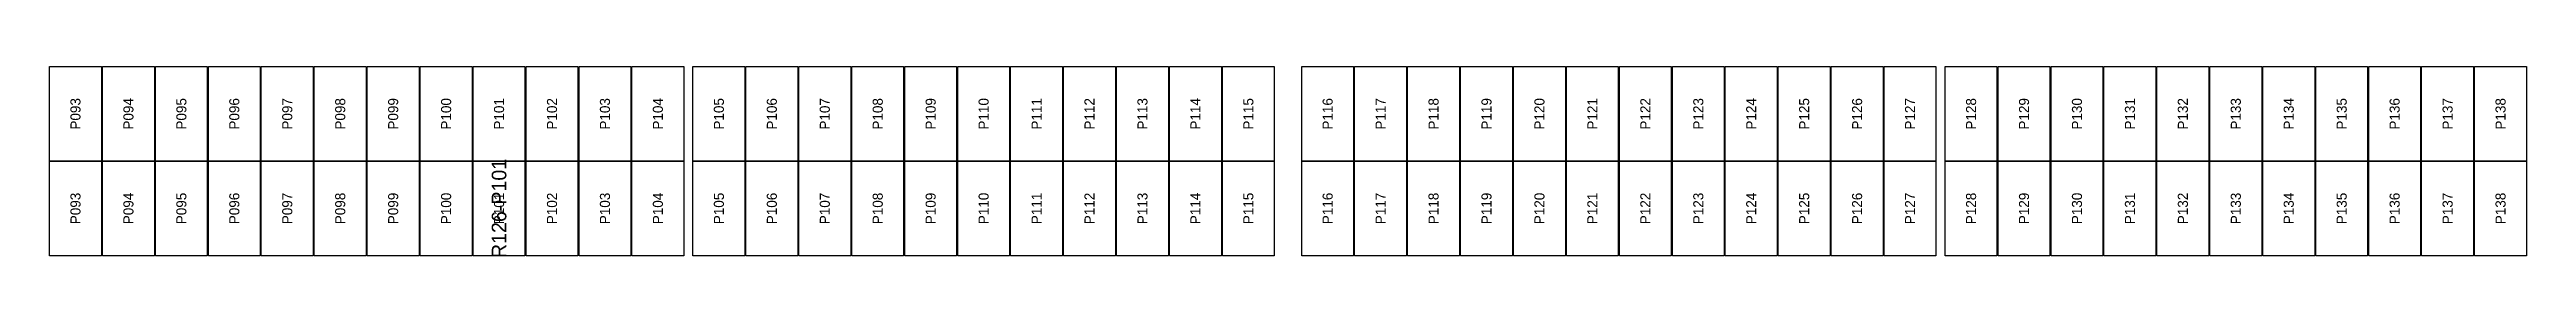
# Model space of a CAD drawing. Extents: x 296295 to 296770, y 651564 to 652121.
# Drawn here: x 296678.1 to 296732.3, y 651612.9 to 651617 of the extents above; entities that cross this region are included whole.
import ezdxf
from ezdxf.enums import TextEntityAlignment as Align

# ---------------------------------------------------------------- set-up
doc = ezdxf.new("R2010")
doc.units = 0

msp = doc.modelspace()

# ---------------------------------------------------------------- texts
at = {"layer": 'DEFECT_LABELS'}
msp.add_text('R126-P101', height=0.32, rotation=90, dxfattribs=at).set_placement((296687.962, 651613.904), align=Align.MIDDLE_CENTER)
at = {"layer": 'PANEL_POSITION'}
for s, p in [('P093', (296678.698, 651615.967)), ('P094', (296679.856, 651615.967)), ('P095', (296681.014, 651615.967)), ('P096', (296682.172, 651615.967)), ('P097', (296683.33, 651615.967)), ('P098', (296684.488, 651615.967)), ('P099', (296685.646, 651615.967)), ('P100', (296686.804, 651615.967)), ('P101', (296687.962, 651615.967)), ('P102', (296689.12, 651615.967)), ('P103', (296690.278, 651615.967)), ('P104', (296691.436, 651615.967)), ('P105', (296692.77, 651615.967)), ('P106', (296693.928, 651615.967)), ('P107', (296695.086, 651615.967)), ('P108', (296696.244, 651615.967)), ('P109', (296697.402, 651615.967)), ('P110', (296698.56, 651615.967)), ('P111', (296699.718, 651615.967)), ('P112', (296700.876, 651615.967)), ('P113', (296702.034, 651615.967)), ('P114', (296703.192, 651615.967)), ('P115', (296704.35, 651615.967)), ('P116', (296706.084, 651615.967)), ('P117', (296707.242, 651615.967)), ('P118', (296708.4, 651615.967)), ('P119', (296709.558, 651615.967)), ('P120', (296710.716, 651615.967)), ('P121', (296711.874, 651615.967)), ('P122', (296713.032, 651615.967)), ('P123', (296714.19, 651615.967)), ('P124', (296715.348, 651615.967)), ('P125', (296716.506, 651615.967)), ('P126', (296717.664, 651615.967)), ('P127', (296718.822, 651615.967)), ('P128', (296720.156, 651615.967)), ('P129', (296721.314, 651615.967)), ('P130', (296722.472, 651615.967)), ('P131', (296723.63, 651615.967)), ('P132', (296724.788, 651615.967)), ('P133', (296725.946, 651615.967)), ('P134', (296727.104, 651615.967)), ('P135', (296728.262, 651615.967)), ('P136', (296729.42, 651615.967)), ('P137', (296730.578, 651615.967)), ('P138', (296731.736, 651615.967)), ('P093', (296678.698, 651613.904)), ('P094', (296679.856, 651613.904)), ('P095', (296681.014, 651613.904)), ('P096', (296682.172, 651613.904)), ('P097', (296683.33, 651613.904)), ('P098', (296684.488, 651613.904)), ('P099', (296685.646, 651613.904)), ('P100', (296686.804, 651613.904)), ('P101', (296687.962, 651613.904)), ('P102', (296689.12, 651613.904)), ('P103', (296690.278, 651613.904)), ('P104', (296691.436, 651613.904)), ('P105', (296692.77, 651613.904)), ('P106', (296693.928, 651613.904)), ('P107', (296695.086, 651613.904)), ('P108', (296696.244, 651613.904)), ('P109', (296697.402, 651613.904)), ('P110', (296698.56, 651613.904)), ('P111', (296699.718, 651613.904)), ('P112', (296700.876, 651613.904)), ('P113', (296702.034, 651613.904)), ('P114', (296703.192, 651613.904)), ('P115', (296704.35, 651613.904)), ('P116', (296706.084, 651613.904)), ('P117', (296707.242, 651613.904)), ('P118', (296708.4, 651613.904)), ('P119', (296709.558, 651613.904)), ('P120', (296710.716, 651613.904)), ('P121', (296711.874, 651613.904)), ('P122', (296713.032, 651613.904)), ('P123', (296714.19, 651613.904)), ('P124', (296715.348, 651613.904)), ('P125', (296716.506, 651613.904)), ('P126', (296717.664, 651613.904)), ('P127', (296718.822, 651613.904)), ('P128', (296720.156, 651613.904)), ('P129', (296721.314, 651613.904)), ('P130', (296722.472, 651613.904)), ('P131', (296723.63, 651613.904)), ('P132', (296724.788, 651613.904)), ('P133', (296725.946, 651613.904)), ('P134', (296727.104, 651613.904)), ('P135', (296728.262, 651613.904)), ('P136', (296729.42, 651613.904)), ('P137', (296730.578, 651613.904)), ('P138', (296731.736, 651613.904))]:
    msp.add_text(s, height=0.22, rotation=90, dxfattribs=at).set_placement(p, align=Align.MIDDLE_CENTER)

# ---------------------------------------------------------------- linework, layer by layer
at = {"layer": 'DEFECTIVE_PANELS'}
msp.add_lwpolyline([(296687.395, 651614.936), (296688.529, 651614.936), (296688.529, 651612.873), (296687.395, 651612.873)], close=True, dxfattribs=at)
at = {"layer": 'PANELS_MASTER'}
for points in [[(296678.131, 651616.999), (296679.265, 651616.999), (296679.265, 651614.936), (296678.131, 651614.936)], [(296679.289, 651616.999), (296680.423, 651616.999), (296680.423, 651614.936), (296679.289, 651614.936)], [(296680.447, 651616.999), (296681.581, 651616.999), (296681.581, 651614.936), (296680.447, 651614.936)], [(296681.605, 651616.999), (296682.739, 651616.999), (296682.739, 651614.936), (296681.605, 651614.936)], [(296682.763, 651616.999), (296683.897, 651616.999), (296683.897, 651614.936), (296682.763, 651614.936)], [(296683.921, 651616.999), (296685.055, 651616.999), (296685.055, 651614.936), (296683.921, 651614.936)], [(296685.079, 651616.999), (296686.213, 651616.999), (296686.213, 651614.936), (296685.079, 651614.936)], [(296686.237, 651616.999), (296687.371, 651616.999), (296687.371, 651614.936), (296686.237, 651614.936)], [(296687.395, 651616.999), (296688.529, 651616.999), (296688.529, 651614.936), (296687.395, 651614.936)], [(296688.553, 651616.999), (296689.687, 651616.999), (296689.687, 651614.936), (296688.553, 651614.936)], [(296689.711, 651616.999), (296690.845, 651616.999), (296690.845, 651614.936), (296689.711, 651614.936)], [(296690.869, 651616.999), (296692.003, 651616.999), (296692.003, 651614.936), (296690.869, 651614.936)], [(296692.203, 651616.999), (296693.337, 651616.999), (296693.337, 651614.936), (296692.203, 651614.936)], [(296693.361, 651616.999), (296694.495, 651616.999), (296694.495, 651614.936), (296693.361, 651614.936)], [(296694.519, 651616.999), (296695.653, 651616.999), (296695.653, 651614.936), (296694.519, 651614.936)], [(296695.677, 651616.999), (296696.811, 651616.999), (296696.811, 651614.936), (296695.677, 651614.936)], [(296696.835, 651616.999), (296697.969, 651616.999), (296697.969, 651614.936), (296696.835, 651614.936)], [(296697.993, 651616.999), (296699.127, 651616.999), (296699.127, 651614.936), (296697.993, 651614.936)], [(296699.151, 651616.999), (296700.285, 651616.999), (296700.285, 651614.936), (296699.151, 651614.936)], [(296700.309, 651616.999), (296701.443, 651616.999), (296701.443, 651614.936), (296700.309, 651614.936)], [(296701.467, 651616.999), (296702.601, 651616.999), (296702.601, 651614.936), (296701.467, 651614.936)], [(296702.625, 651616.999), (296703.759, 651616.999), (296703.759, 651614.936), (296702.625, 651614.936)], [(296703.783, 651616.999), (296704.917, 651616.999), (296704.917, 651614.936), (296703.783, 651614.936)], [(296705.517, 651616.999), (296706.651, 651616.999), (296706.651, 651614.936), (296705.517, 651614.936)], [(296706.675, 651616.999), (296707.809, 651616.999), (296707.809, 651614.936), (296706.675, 651614.936)], [(296707.833, 651616.999), (296708.967, 651616.999), (296708.967, 651614.936), (296707.833, 651614.936)], [(296708.991, 651616.999), (296710.125, 651616.999), (296710.125, 651614.936), (296708.991, 651614.936)], [(296710.149, 651616.999), (296711.283, 651616.999), (296711.283, 651614.936), (296710.149, 651614.936)], [(296711.307, 651616.999), (296712.441, 651616.999), (296712.441, 651614.936), (296711.307, 651614.936)], [(296712.465, 651616.999), (296713.599, 651616.999), (296713.599, 651614.936), (296712.465, 651614.936)], [(296713.623, 651616.999), (296714.757, 651616.999), (296714.757, 651614.936), (296713.623, 651614.936)], [(296714.781, 651616.999), (296715.915, 651616.999), (296715.915, 651614.936), (296714.781, 651614.936)], [(296715.939, 651616.999), (296717.073, 651616.999), (296717.073, 651614.936), (296715.939, 651614.936)], [(296717.097, 651616.999), (296718.231, 651616.999), (296718.231, 651614.936), (296717.097, 651614.936)], [(296718.255, 651616.999), (296719.389, 651616.999), (296719.389, 651614.936), (296718.255, 651614.936)], [(296719.589, 651616.999), (296720.723, 651616.999), (296720.723, 651614.936), (296719.589, 651614.936)], [(296720.747, 651616.999), (296721.881, 651616.999), (296721.881, 651614.936), (296720.747, 651614.936)], [(296721.905, 651616.999), (296723.039, 651616.999), (296723.039, 651614.936), (296721.905, 651614.936)], [(296723.063, 651616.999), (296724.197, 651616.999), (296724.197, 651614.936), (296723.063, 651614.936)], [(296724.221, 651616.999), (296725.355, 651616.999), (296725.355, 651614.936), (296724.221, 651614.936)], [(296725.379, 651616.999), (296726.513, 651616.999), (296726.513, 651614.936), (296725.379, 651614.936)], [(296726.537, 651616.999), (296727.671, 651616.999), (296727.671, 651614.936), (296726.537, 651614.936)], [(296727.695, 651616.999), (296728.829, 651616.999), (296728.829, 651614.936), (296727.695, 651614.936)], [(296728.853, 651616.999), (296729.987, 651616.999), (296729.987, 651614.936), (296728.853, 651614.936)], [(296730.011, 651616.999), (296731.145, 651616.999), (296731.145, 651614.936), (296730.011, 651614.936)], [(296731.169, 651616.999), (296732.303, 651616.999), (296732.303, 651614.936), (296731.169, 651614.936)], [(296678.131, 651614.936), (296679.265, 651614.936), (296679.265, 651612.873), (296678.131, 651612.873)], [(296679.289, 651614.936), (296680.423, 651614.936), (296680.423, 651612.873), (296679.289, 651612.873)], [(296680.447, 651614.936), (296681.581, 651614.936), (296681.581, 651612.873), (296680.447, 651612.873)], [(296681.605, 651614.936), (296682.739, 651614.936), (296682.739, 651612.873), (296681.605, 651612.873)], [(296682.763, 651614.936), (296683.897, 651614.936), (296683.897, 651612.873), (296682.763, 651612.873)], [(296683.921, 651614.936), (296685.055, 651614.936), (296685.055, 651612.873), (296683.921, 651612.873)], [(296685.079, 651614.936), (296686.213, 651614.936), (296686.213, 651612.873), (296685.079, 651612.873)], [(296686.237, 651614.936), (296687.371, 651614.936), (296687.371, 651612.873), (296686.237, 651612.873)], [(296688.553, 651614.936), (296689.687, 651614.936), (296689.687, 651612.873), (296688.553, 651612.873)], [(296689.711, 651614.936), (296690.845, 651614.936), (296690.845, 651612.873), (296689.711, 651612.873)], [(296690.869, 651614.936), (296692.003, 651614.936), (296692.003, 651612.873), (296690.869, 651612.873)], [(296692.203, 651614.936), (296693.337, 651614.936), (296693.337, 651612.873), (296692.203, 651612.873)], [(296693.361, 651614.936), (296694.495, 651614.936), (296694.495, 651612.873), (296693.361, 651612.873)], [(296694.519, 651614.936), (296695.653, 651614.936), (296695.653, 651612.873), (296694.519, 651612.873)], [(296695.677, 651614.936), (296696.811, 651614.936), (296696.811, 651612.873), (296695.677, 651612.873)], [(296696.835, 651614.936), (296697.969, 651614.936), (296697.969, 651612.873), (296696.835, 651612.873)], [(296697.993, 651614.936), (296699.127, 651614.936), (296699.127, 651612.873), (296697.993, 651612.873)], [(296699.151, 651614.936), (296700.285, 651614.936), (296700.285, 651612.873), (296699.151, 651612.873)], [(296700.309, 651614.936), (296701.443, 651614.936), (296701.443, 651612.873), (296700.309, 651612.873)], [(296701.467, 651614.936), (296702.601, 651614.936), (296702.601, 651612.873), (296701.467, 651612.873)], [(296702.625, 651614.936), (296703.759, 651614.936), (296703.759, 651612.873), (296702.625, 651612.873)], [(296703.783, 651614.936), (296704.917, 651614.936), (296704.917, 651612.873), (296703.783, 651612.873)], [(296705.517, 651614.936), (296706.651, 651614.936), (296706.651, 651612.873), (296705.517, 651612.873)], [(296706.675, 651614.936), (296707.809, 651614.936), (296707.809, 651612.873), (296706.675, 651612.873)], [(296707.833, 651614.936), (296708.967, 651614.936), (296708.967, 651612.873), (296707.833, 651612.873)], [(296708.991, 651614.936), (296710.125, 651614.936), (296710.125, 651612.873), (296708.991, 651612.873)], [(296710.149, 651614.936), (296711.283, 651614.936), (296711.283, 651612.873), (296710.149, 651612.873)], [(296711.307, 651614.936), (296712.441, 651614.936), (296712.441, 651612.873), (296711.307, 651612.873)], [(296712.465, 651614.936), (296713.599, 651614.936), (296713.599, 651612.873), (296712.465, 651612.873)], [(296713.623, 651614.936), (296714.757, 651614.936), (296714.757, 651612.873), (296713.623, 651612.873)], [(296714.781, 651614.936), (296715.915, 651614.936), (296715.915, 651612.873), (296714.781, 651612.873)], [(296715.939, 651614.936), (296717.073, 651614.936), (296717.073, 651612.873), (296715.939, 651612.873)], [(296717.097, 651614.936), (296718.231, 651614.936), (296718.231, 651612.873), (296717.097, 651612.873)], [(296718.255, 651614.936), (296719.389, 651614.936), (296719.389, 651612.873), (296718.255, 651612.873)], [(296719.589, 651614.936), (296720.723, 651614.936), (296720.723, 651612.873), (296719.589, 651612.873)], [(296720.747, 651614.936), (296721.881, 651614.936), (296721.881, 651612.873), (296720.747, 651612.873)], [(296721.905, 651614.936), (296723.039, 651614.936), (296723.039, 651612.873), (296721.905, 651612.873)], [(296723.063, 651614.936), (296724.197, 651614.936), (296724.197, 651612.873), (296723.063, 651612.873)], [(296724.221, 651614.936), (296725.355, 651614.936), (296725.355, 651612.873), (296724.221, 651612.873)], [(296725.379, 651614.936), (296726.513, 651614.936), (296726.513, 651612.873), (296725.379, 651612.873)], [(296726.537, 651614.936), (296727.671, 651614.936), (296727.671, 651612.873), (296726.537, 651612.873)], [(296727.695, 651614.936), (296728.829, 651614.936), (296728.829, 651612.873), (296727.695, 651612.873)], [(296728.853, 651614.936), (296729.987, 651614.936), (296729.987, 651612.873), (296728.853, 651612.873)], [(296730.011, 651614.936), (296731.145, 651614.936), (296731.145, 651612.873), (296730.011, 651612.873)], [(296731.169, 651614.936), (296732.303, 651614.936), (296732.303, 651612.873), (296731.169, 651612.873)]]:
    msp.add_lwpolyline(points, close=True, dxfattribs=at)

msp.set_redraw_order([(e.dxf.handle, doc.entitydb.next_handle()) for e in msp.query("TEXT MTEXT ATTDEF DIMENSION ARC_DIMENSION")])  # texts and dimensions are drawn at this point

doc.saveas('drawing.dxf')
